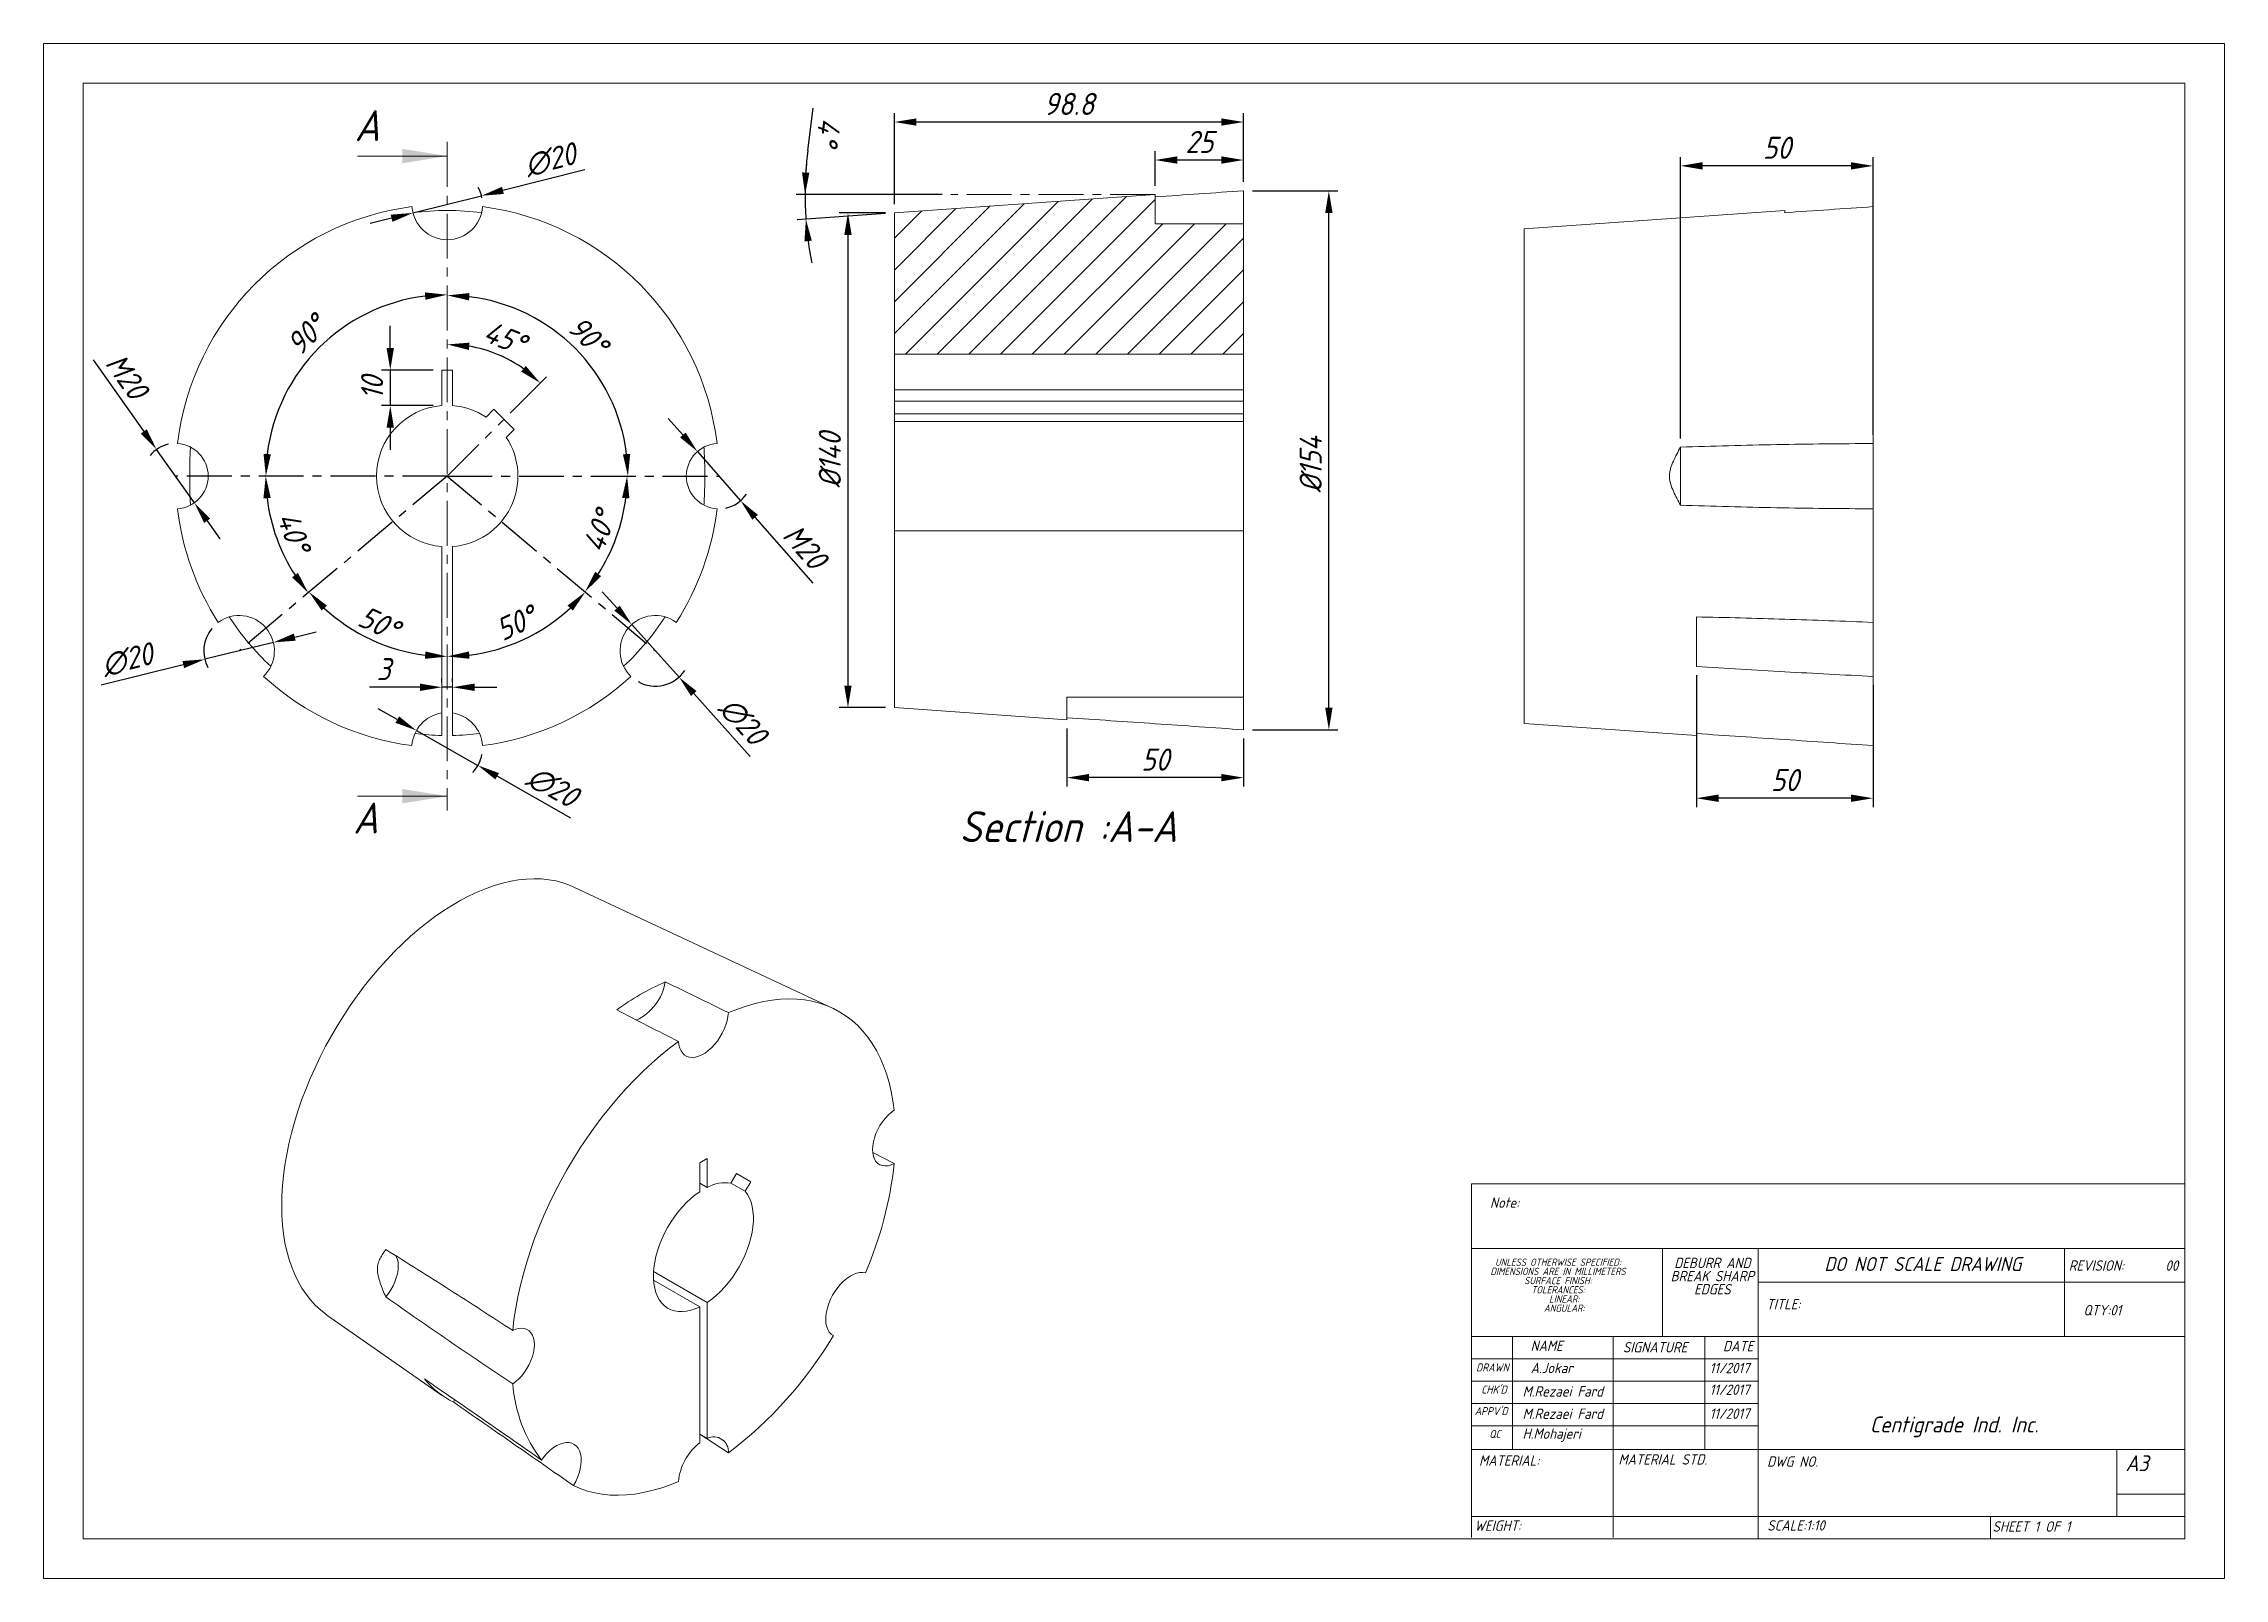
# Model space of a CAD drawing. Header units: millimetres. Extents: x 881 to 1498, y -4685 to -4251.
import ezdxf

# ---------------------------------------------------------------- set-up
doc = ezdxf.new("R2010")
doc.units = ezdxf.units.MM
doc.header["$LTSCALE"] = 2
doc.header["$PDSIZE"] = -1
doc.linetypes.add('SLD-Chain', pattern=[10.16, 6.35, -1.27, 1.27, -1.27])
doc.styles.add('GENISO', font='geniso.shx', dxfattribs={"oblique": 15})
doc.dimstyles.new('Scale', dxfattribs={"dimscale": 2.5, "dimtxt": 2.5, "dimasz": 2.5, "dimexe": 1, "dimexo": 1, "dimgap": 0.8, "dimtad": 1, "dimdec": 0, "dimzin": 0, "dimtxsty": 'GENISO', "dimcen": 2.5, "dimclrd": 1, "dimclre": 1, "dimclrt": 7, "dimadec": 0, "dimazin": 0, "dimtfac": 1, "dimtdec": 0, "dimtmove": 0, "dimatfit": 3, "dimfxl": 1, "dimtzin": 0, "dimlwd": -1, "dimlwe": -1, "dimarcsym": 0})

msp = doc.modelspace()

# ---------------------------------------------------------------- texts
at = {"color": 7, "char_height": 8.75, "attachment_point": 5, "style": 'GENISO'}
for s, insert in [('A', (972.75, -4274.22)), ('A', (972.31, -4470.15)), ('Section :A-A', (1171.16, -4472.58))]:
    msp.add_mtext(s, dxfattribs=dict(at, insert=insert))
at = {"linetype": 'ByBlock', "lineweight": 18, "attachment_point": 5, "style": 'GENISO'}
for s, insert, char_height in [('Note:', (1294.64, -4578.96), 2.932), ('DIMENSIONS ARE IN MILLIMETERS', (1309.75, -4598.41), 2.0525), ('UNLESS OTHERWISE SPECIFIED:', (1309.75, -4595.81), 2.0525), ('DEBURR AND', (1353.43, -4596.03), 2.932), ('DO NOT SCALE DRAWING', (1413, -4596.34), 3.9471), ('REVISION:       00', (1469.78, -4596.76), 2.9321), ('SURFACE FINISH:', (1309.75, -4601.01), 2.0525), ('TOLERANCES:', (1309.75, -4603.62), 2.0525), ('BREAK SHARP', (1353.43, -4599.75), 2.9321), ('EDGES', (1353.43, -4603.47), 2.932), ('ANGULAR:', (1311.51, -4608.82), 2.052), ('LINEAR:', (1311.51, -4606.22), 2.052), ('TITLE:', (1373.55, -4607.67), 2.932), ('QTY:01', (1463.8, -4609.4), 2.932), ('NAME', (1306.53, -4619.46), 2.932), ('SIGNATURE', (1337.23, -4619.88), 2.932), ('DATE', (1360.74, -4619.55), 2.932), ('DRAWN', (1291.19, -4625.58), 2.255), ('A.Jokar', (1307.97, -4625.74), 2.932), ('11/2017', (1358.31, -4625.75), 2.932), ("CHK'D", (1291.63, -4631.86), 2.255), ('M.Rezaei Fard', (1311.11, -4632.36), 2.9321), ('11/2017', (1358.31, -4631.88), 2.932), ("APPV'D", (1290.83, -4637.95), 2.255), ('M.Rezaei Fard', (1311.11, -4638.68), 2.9321), ('11/2017', (1358.31, -4638.66), 2.932), ('Centigrade Ind. Inc.', (1421.87, -4642.41), 4.5109), ('QC', (1291.91, -4644.42), 2.255), ('H.Mohajeri', (1307.97, -4644.75), 2.932), ('MATERIAL:', (1295.92, -4651.94), 2.932), ('MATERIAL STD.', (1339.39, -4651.61), 2.9321), ('DWG NO.', (1376.13, -4652.23), 2.932), ('A3', (1473.61, -4652.69), 4.511), ('WEIGHT:', (1292.7, -4670.36), 2.932), ('SCALE:1:10', (1377.11, -4670.29), 2.932), ('SHEET 1 OF 1', (1443.74, -4670.6), 2.9321)]:
    msp.add_mtext(s, dxfattribs=dict(at, insert=insert, char_height=char_height))

# ---------------------------------------------------------------- blocks, each defined once
blk = doc.blocks.new('*D6')
at = {"color": 1, "transparency": 16777216}
for p, q in [((1119.45, -4298.91), (1106.31, -4298.91)), ((1108.81, -4305.16), (1108.81, -4432.64)), ((1119.45, -4438.89), (1106.31, -4438.89))]:
    blk.add_line(p, q, dxfattribs=at)
for points in [[(1107.76, -4305.16), (1109.85, -4305.16), (1108.81, -4298.91)], [(1107.76, -4432.64), (1109.85, -4432.64), (1108.81, -4438.89)]]:
    blk.add_solid(points, dxfattribs=at)
at = {"layer": 'Defpoints', "color": 0, "transparency": 16777216}
for p in [(1121.95, -4298.91), (1108.81, -4438.89), (1121.95, -4438.89)]:
    blk.add_point(p, dxfattribs=at)
at = {"color": 7, "transparency": 16777216, "insert": (1103.68, -4368.9), "char_height": 6.25, "attachment_point": 5, "rotation": 90, "style": 'GENISO'}
blk.add_mtext('%%C140', dxfattribs=at)
blk = doc.blocks.new('*D7')
at = {"color": 1, "transparency": 16777216}
for p, q in [((1223.25, -4292.65), (1247.4, -4292.65)), ((1244.9, -4438.92), (1244.9, -4298.9)), ((1223.25, -4445.17), (1247.4, -4445.17))]:
    blk.add_line(p, q, dxfattribs=at)
for points in [[(1243.86, -4298.9), (1245.94, -4298.9), (1244.9, -4292.65)], [(1243.86, -4438.92), (1245.94, -4438.92), (1244.9, -4445.17)]]:
    blk.add_solid(points, dxfattribs=at)
at = {"layer": 'Defpoints', "color": 0, "transparency": 16777216}
for p in [(1220.75, -4292.65), (1244.9, -4292.65), (1220.75, -4445.17)]:
    blk.add_point(p, dxfattribs=at)
at = {"color": 7, "transparency": 16777216, "insert": (1239.77, -4370.13), "char_height": 6.25, "attachment_point": 5, "rotation": 90, "style": 'GENISO'}
blk.add_mtext('%%C154', dxfattribs=at)
blk = doc.blocks.new('*D8')
at = {"color": 1, "transparency": 16777216}
for p, q in [((1195.75, -4291.25), (1195.75, -4281.46)), ((1220.75, -4290.15), (1220.75, -4281.46)), ((1214.5, -4283.96), (1202, -4283.96))]:
    blk.add_line(p, q, dxfattribs=at)
for points in [[(1202, -4282.92), (1202, -4285), (1195.75, -4283.96)], [(1214.5, -4282.92), (1214.5, -4285), (1220.75, -4283.96)]]:
    blk.add_solid(points, dxfattribs=at)
at = {"layer": 'Defpoints', "color": 0, "transparency": 16777216}
for p in [(1195.75, -4283.96), (1195.75, -4293.75), (1220.75, -4292.65)]:
    blk.add_point(p, dxfattribs=at)
at = {"color": 7, "transparency": 16777216, "insert": (1208.25, -4278.83), "char_height": 6.25, "attachment_point": 5, "style": 'GENISO'}
blk.add_mtext('25', dxfattribs=at)
blk = doc.blocks.new('*D9')
at = {"color": 1, "transparency": 16777216}
for p, q in [((1170.75, -4444.81), (1170.75, -4461.21)), ((1220.75, -4447.67), (1220.75, -4461.21)), ((1214.5, -4458.71), (1177, -4458.71))]:
    blk.add_line(p, q, dxfattribs=at)
for points in [[(1177, -4457.67), (1177, -4459.75), (1170.75, -4458.71)], [(1214.5, -4457.67), (1214.5, -4459.75), (1220.75, -4458.71)]]:
    blk.add_solid(points, dxfattribs=at)
at = {"layer": 'Defpoints', "color": 0, "transparency": 16777216}
for p in [(1170.75, -4442.31), (1220.75, -4445.17), (1170.75, -4458.71)]:
    blk.add_point(p, dxfattribs=at)
at = {"color": 7, "transparency": 16777216, "insert": (1195.75, -4453.59), "char_height": 6.25, "attachment_point": 5, "style": 'GENISO'}
blk.add_mtext('50', dxfattribs=at)
blk = doc.blocks.new('*D10')
at = {"color": 1, "transparency": 16777216}
for p, q in [((1121.95, -4296.41), (1121.95, -4270.7)), ((1220.75, -4290.15), (1220.75, -4270.7)), ((1214.5, -4273.2), (1128.2, -4273.2))]:
    blk.add_line(p, q, dxfattribs=at)
for points in [[(1128.2, -4272.16), (1128.2, -4274.24), (1121.95, -4273.2)], [(1214.5, -4272.16), (1214.5, -4274.24), (1220.75, -4273.2)]]:
    blk.add_solid(points, dxfattribs=at)
at = {"layer": 'Defpoints', "color": 0, "transparency": 16777216}
for p in [(1121.95, -4273.2), (1220.75, -4292.65), (1121.95, -4298.91)]:
    blk.add_point(p, dxfattribs=at)
at = {"color": 7, "transparency": 16777216, "insert": (1171.35, -4268.08), "char_height": 6.25, "attachment_point": 5, "style": 'GENISO'}
blk.add_mtext('98.8', dxfattribs=at)
blk = doc.blocks.new('*D12')
at = {"color": 1, "transparency": 16777216}
blk.add_arc((995.4, -4373.39), 51.37, 186.9752, 213.0248, dxfattribs=at)
for points in [[(943.37, -4379.7), (945.45, -4379.57), (944.03, -4373.39)], [(953.16, -4400.77), (951.49, -4402.01), (956.05, -4406.41)]]:
    blk.add_solid(points, dxfattribs=at)
at = {"layer": 'Defpoints', "color": 0, "transparency": 16777216}
for p in [(918.49, -4373.39), (995.4, -4373.39), (995.4, -4373.39), (945.41, -4385.24), (936.48, -4422.83)]:
    blk.add_point(p, dxfattribs=at)
at = {"color": 7, "transparency": 16777216, "insert": (951.94, -4389.21), "char_height": 6.25, "attachment_point": 5, "rotation": 290, "style": 'GENISO'}
blk.add_mtext('40°', dxfattribs=at)
blk = doc.blocks.new('*D13')
at = {"color": 1, "transparency": 16777216}
blk.add_arc((995.4, -4373.39), 51.02, 277.0225, 312.9775, dxfattribs=at)
for points in [[(1029.43, -4410.01), (1030.94, -4411.44), (1034.48, -4406.19)], [(1001.7, -4425.08), (1001.57, -4423), (995.4, -4424.42)]]:
    blk.add_solid(points, dxfattribs=at)
at = {"layer": 'Defpoints', "color": 0, "transparency": 16777216}
for p in [(995.4, -4278.83), (995.4, -4373.39), (1010.03, -4422.28), (1054.31, -4422.83), (995.4, -4467.96)]:
    blk.add_point(p, dxfattribs=at)
at = {"color": 7, "transparency": 16777216, "insert": (1014.8, -4414.99), "char_height": 6.25, "attachment_point": 5, "rotation": 25, "style": 'GENISO'}
blk.add_mtext('50°', dxfattribs=at)
blk = doc.blocks.new('*D14')
at = {"color": 1, "transparency": 16777216}
blk.add_arc((995.4, -4373.39), 51.03, 227.02114, 262.97886, dxfattribs=at)
for points in [[(959.85, -4411.45), (961.36, -4410.01), (956.3, -4406.2)], [(989.22, -4423.01), (989.1, -4425.09), (995.4, -4424.43)]]:
    blk.add_solid(points, dxfattribs=at)
at = {"layer": 'Defpoints', "color": 0, "transparency": 16777216}
for p in [(995.4, -4278.83), (995.4, -4373.39), (967.35, -4416.03), (936.48, -4422.83), (995.4, -4467.96)]:
    blk.add_point(p, dxfattribs=at)
at = {"color": 7, "transparency": 16777216, "insert": (976, -4415), "char_height": 6.25, "attachment_point": 5, "rotation": 335, "style": 'GENISO'}
blk.add_mtext('50°', dxfattribs=at)
blk = doc.blocks.new('*D15')
at = {"color": 1, "transparency": 16777216}
blk.add_arc((995.4, -4373.39), 50.91, 327.03879, 352.96121, dxfattribs=at)
for points in [[(1044.88, -4379.57), (1046.96, -4379.7), (1046.3, -4373.39)], [(1038.95, -4401.71), (1037.27, -4400.47), (1034.39, -4406.12)]]:
    blk.add_solid(points, dxfattribs=at)
at = {"layer": 'Defpoints', "color": 0, "transparency": 16777216}
for p in [(995.4, -4373.39), (995.4, -4373.39), (1072.31, -4373.39), (1040.89, -4396.24), (1054.31, -4422.83)]:
    blk.add_point(p, dxfattribs=at)
at = {"color": 7, "transparency": 16777216, "insert": (1038.42, -4389.05), "char_height": 6.25, "attachment_point": 5, "rotation": 70, "style": 'GENISO'}
blk.add_mtext('40°', dxfattribs=at)
blk = doc.blocks.new('*D16')
at = {"color": 1, "transparency": 16777216}
blk.add_arc((995.4, -4373.39), 51.33, 96.98101, 173.01899, dxfattribs=at)
for points in [[(989.1, -4321.41), (989.22, -4323.49), (995.4, -4322.07)], [(945.49, -4367.22), (943.41, -4367.09), (944.07, -4373.39)]]:
    blk.add_solid(points, dxfattribs=at)
at = {"layer": 'Defpoints', "color": 0, "transparency": 16777216}
for p in [(995.4, -4278.83), (969.73, -4328.94), (918.49, -4373.39), (995.4, -4373.39), (995.4, -4467.96)]:
    blk.add_point(p, dxfattribs=at)
at = {"color": 7, "transparency": 16777216, "insert": (955.48, -4333.48), "char_height": 6.25, "attachment_point": 5, "rotation": 45, "style": 'GENISO'}
blk.add_mtext('90°', dxfattribs=at)
blk = doc.blocks.new('*D17')
at = {"color": 1, "transparency": 16777216}
blk.add_arc((995.4, -4373.39), 51.14, 7.00688, 82.99312, dxfattribs=at)
for points in [[(1001.57, -4323.68), (1001.7, -4321.6), (995.4, -4322.26)], [(1047.19, -4367.09), (1045.11, -4367.22), (1046.54, -4373.39)]]:
    blk.add_solid(points, dxfattribs=at)
at = {"layer": 'Defpoints', "color": 0, "transparency": 16777216}
for p in [(995.4, -4278.83), (1039.68, -4347.83), (995.4, -4373.39), (1072.31, -4373.39), (995.4, -4467.96)]:
    blk.add_point(p, dxfattribs=at)
at = {"color": 7, "transparency": 16777216, "insert": (1035.18, -4333.61), "char_height": 6.25, "attachment_point": 5, "rotation": 315, "style": 'GENISO'}
blk.add_mtext('90°', dxfattribs=at)
blk = doc.blocks.new('*D18')
at = {"color": 1, "transparency": 16777216}
blk.add_line((1013.21, -4355.58), (1023.51, -4345.28), dxfattribs=at)
blk.add_arc((995.4, -4373.39), 37.26, 54.62338, 80.37662, dxfattribs=at)
for points in [[(1001.54, -4337.7), (1001.71, -4335.63), (995.4, -4336.14)], [(1017.64, -4342.22), (1016.29, -4343.81), (1021.74, -4347.05)]]:
    blk.add_solid(points, dxfattribs=at)
at = {"layer": 'Defpoints', "color": 0, "transparency": 16777216}
for p in [(995.4, -4278.83), (1014.03, -4341.13), (1011.44, -4357.35), (995.4, -4373.39), (995.4, -4467.96)]:
    blk.add_point(p, dxfattribs=at)
at = {"color": 7, "transparency": 16777216, "insert": (1011.62, -4334.24), "char_height": 6.25, "attachment_point": 5, "rotation": 337.5, "style": 'GENISO'}
blk.add_mtext('45°', dxfattribs=at)
blk = doc.blocks.new('*D19')
at = {"color": 1, "transparency": 16777216}
for p, q in [((1062.08, -4361.75), (1057.95, -4357.05)), ((1066.2, -4366.44), (1078.41, -4380.34)), ((1098.92, -4403.7), (1082.53, -4385.04))]:
    blk.add_line(p, q, dxfattribs=at)
blk.add_arc((1072.31, -4373.39), 9.25, 282.03772, 326.77809, dxfattribs=at)
for points in [[(1062.86, -4361.06), (1061.3, -4362.44), (1066.2, -4366.44)], [(1083.32, -4384.35), (1081.75, -4385.73), (1078.41, -4380.34)]]:
    blk.add_solid(points, dxfattribs=at)
at = {"layer": 'Defpoints', "color": 0, "transparency": 16777216}
for p in [(1066.2, -4366.44), (1078.41, -4380.34)]:
    blk.add_point(p, dxfattribs=at)
at = {"color": 7, "transparency": 16777216, "insert": (1096.64, -4393.33), "char_height": 6.25, "attachment_point": 5, "rotation": 311.29274, "style": 'GENISO'}
blk.add_mtext('M20', dxfattribs=at)
blk = doc.blocks.new('*D20')
at = {"color": 1, "transparency": 16777216}
for p, q in [((895.16, -4340.5), (909.52, -4360.75)), ((923.84, -4380.94), (913.14, -4365.85)), ((927.46, -4386.04), (931.07, -4391.14))]:
    blk.add_line(p, q, dxfattribs=at)
blk.add_arc((918.49, -4373.39), 9.25, 102.03772, 140.82834, dxfattribs=at)
for points in [[(910.37, -4360.15), (908.67, -4361.35), (913.14, -4365.85)], [(928.3, -4385.44), (926.61, -4386.64), (923.84, -4380.94)]]:
    blk.add_solid(points, dxfattribs=at)
at = {"layer": 'Defpoints', "color": 0, "transparency": 16777216}
for p in [(913.14, -4365.85), (923.84, -4380.94)]:
    blk.add_point(p, dxfattribs=at)
at = {"color": 7, "transparency": 16777216, "insert": (904.71, -4345.11), "char_height": 6.25, "attachment_point": 5, "rotation": 305.343, "style": 'GENISO'}
blk.add_mtext('M20', dxfattribs=at)
blk = doc.blocks.new('*D21')
at = {"color": 1, "transparency": 16777216}
for p, q in [((1034.37, -4286.72), (1011.16, -4292.54)), ((985.7, -4298.92), (1005.1, -4294.06)), ((979.63, -4300.43), (973.57, -4301.95))]:
    blk.add_line(p, q, dxfattribs=at)
blk.add_arc((995.4, -4296.49), 10, 10.5964, 28.3885, dxfattribs=at)
for points in [[(1010.91, -4291.53), (1011.41, -4293.55), (1005.1, -4294.06)], [(979.38, -4299.42), (979.89, -4301.45), (985.7, -4298.92)]]:
    blk.add_solid(points, dxfattribs=at)
at = {"layer": 'Defpoints', "color": 0, "transparency": 16777216}
for p in [(1005.1, -4294.06), (985.7, -4298.92)]:
    blk.add_point(p, dxfattribs=at)
at = {"color": 7, "transparency": 16777216, "insert": (1024.55, -4283.9), "char_height": 6.25, "attachment_point": 5, "rotation": 14.06456, "style": 'GENISO'}
blk.add_mtext('∅20', dxfattribs=at)
blk = doc.blocks.new('*D22')
at = {"color": 1, "transparency": 16777216}
for p, q in [((1043.46, -4410.74), (1039.28, -4406.09)), ((1047.63, -4415.39), (1060.99, -4430.27)), ((1081.16, -4452.72), (1065.17, -4434.92))]:
    blk.add_line(p, q, dxfattribs=at)
blk.add_arc((1054.31, -4422.83), 10, 240.5964, 326.24887, dxfattribs=at)
for points in [[(1044.23, -4410.04), (1042.68, -4411.44), (1047.63, -4415.39)], [(1065.95, -4434.22), (1064.4, -4435.62), (1060.99, -4430.27)]]:
    blk.add_solid(points, dxfattribs=at)
at = {"layer": 'Defpoints', "color": 0, "transparency": 16777216}
for p in [(1047.63, -4415.39), (1060.99, -4430.27)]:
    blk.add_point(p, dxfattribs=at)
at = {"color": 7, "transparency": 16777216, "insert": (1079.07, -4442.72), "char_height": 6.25, "attachment_point": 5, "rotation": 311.92493, "style": 'GENISO'}
blk.add_mtext('∅20', dxfattribs=at)
blk = doc.blocks.new('*D23')
at = {"color": 1, "transparency": 16777216}
for p, q in [((952.26, -4418.94), (958.33, -4417.44)), ((946.19, -4420.44), (926.77, -4425.23)), ((897.47, -4432.45), (920.7, -4426.72))]:
    blk.add_line(p, q, dxfattribs=at)
blk.add_arc((936.48, -4422.83), 10, 140.5964, 208.18092, dxfattribs=at)
for points in [[(952.01, -4417.93), (952.51, -4419.95), (946.19, -4420.44)], [(920.46, -4425.71), (920.95, -4427.73), (926.77, -4425.23)]]:
    blk.add_solid(points, dxfattribs=at)
at = {"layer": 'Defpoints', "color": 0, "transparency": 16777216}
for p in [(946.19, -4420.44), (926.77, -4425.23)]:
    blk.add_point(p, dxfattribs=at)
at = {"color": 7, "transparency": 16777216, "insert": (904.83, -4425.36), "char_height": 6.25, "attachment_point": 5, "rotation": 13.85698, "style": 'GENISO'}
blk.add_mtext('∅20', dxfattribs=at)
blk = doc.blocks.new('*D24')
at = {"color": 1, "transparency": 16777216}
for p, q in [((981.27, -4442.28), (975.83, -4439.19)), ((986.7, -4445.37), (1004.09, -4455.24)), ((1030.34, -4470.14), (1009.53, -4458.33))]:
    blk.add_line(p, q, dxfattribs=at)
blk.add_arc((995.4, -4450.3), 10, 316.09058, 349.4036, dxfattribs=at)
for points in [[(981.78, -4441.37), (980.75, -4443.19), (986.7, -4445.37)], [(1010.04, -4457.42), (1009.01, -4459.23), (1004.09, -4455.24)]]:
    blk.add_solid(points, dxfattribs=at)
at = {"layer": 'Defpoints', "color": 0, "transparency": 16777216}
for p in [(986.7, -4445.37), (1004.09, -4455.24)]:
    blk.add_point(p, dxfattribs=at)
at = {"color": 7, "transparency": 16777216, "insert": (1025.18, -4461.32), "char_height": 6.25, "attachment_point": 5, "rotation": 330.41452, "style": 'GENISO'}
blk.add_mtext('∅20', dxfattribs=at)
blk = doc.blocks.new('*D25')
at = {"color": 1, "transparency": 16777216}
for p, q in [((993.9, -4431.71), (993.9, -4430.63)), ((996.9, -4431.71), (996.9, -4430.63)), ((987.65, -4433.13), (973.39, -4433.13)), ((996.9, -4433.13), (993.9, -4433.13)), ((1003.15, -4433.13), (1009.4, -4433.13))]:
    blk.add_line(p, q, dxfattribs=at)
for points in [[(987.65, -4432.09), (987.65, -4434.18), (993.9, -4433.13)], [(1003.15, -4432.09), (1003.15, -4434.18), (996.9, -4433.13)]]:
    blk.add_solid(points, dxfattribs=at)
at = {"layer": 'Defpoints', "color": 0, "transparency": 16777216}
for p in [(993.9, -4433.13), (993.9, -4434.21), (996.9, -4434.21)]:
    blk.add_point(p, dxfattribs=at)
at = {"color": 7, "transparency": 16777216, "insert": (977.39, -4428.01), "char_height": 6.25, "attachment_point": 5, "style": 'GENISO'}
blk.add_mtext('3', dxfattribs=at)
blk = doc.blocks.new('*D26')
at = {"color": 1, "transparency": 16777216}
for p, q in [((1344.43, -4362.7), (1344.43, -4283.11)), ((1398.93, -4361.67), (1398.93, -4283.11)), ((1392.68, -4285.61), (1350.68, -4285.61))]:
    blk.add_line(p, q, dxfattribs=at)
for points in [[(1350.68, -4284.57), (1350.68, -4286.65), (1344.43, -4285.61)], [(1392.68, -4284.57), (1392.68, -4286.65), (1398.93, -4285.61)]]:
    blk.add_solid(points, dxfattribs=at)
at = {"layer": 'Defpoints', "color": 0, "transparency": 16777216}
for p in [(1344.43, -4285.61), (1344.43, -4365.2), (1398.93, -4364.17)]:
    blk.add_point(p, dxfattribs=at)
at = {"color": 7, "transparency": 16777216, "insert": (1371.68, -4280.49), "char_height": 6.25, "attachment_point": 5, "style": 'GENISO'}
blk.add_mtext('50', dxfattribs=at)
blk = doc.blocks.new('*D27')
at = {"color": 1, "transparency": 16777216}
for p, q in [((1348.93, -4429.72), (1348.93, -4467.03)), ((1398.93, -4432.56), (1398.93, -4467.03)), ((1392.68, -4464.53), (1355.18, -4464.53))]:
    blk.add_line(p, q, dxfattribs=at)
for points in [[(1355.18, -4463.49), (1355.18, -4465.57), (1348.93, -4464.53)], [(1392.68, -4463.49), (1392.68, -4465.57), (1398.93, -4464.53)]]:
    blk.add_solid(points, dxfattribs=at)
at = {"layer": 'Defpoints', "color": 0, "transparency": 16777216}
for p in [(1348.93, -4427.22), (1398.93, -4430.06), (1348.93, -4464.53)]:
    blk.add_point(p, dxfattribs=at)
at = {"color": 7, "transparency": 16777216, "insert": (1373.93, -4459.4), "char_height": 6.25, "attachment_point": 5, "style": 'GENISO'}
blk.add_mtext('50', dxfattribs=at)
blk = doc.blocks.new('*D28')
at = {"color": 1, "transparency": 16777216}
for p, q in [((979.28, -4337.14), (979.28, -4330.89)), ((991.4, -4343.39), (976.78, -4343.39)), ((979.28, -4343.39), (979.28, -4353.45)), ((991.4, -4353.45), (976.78, -4353.45)), ((979.28, -4359.7), (979.28, -4365.95))]:
    blk.add_line(p, q, dxfattribs=at)
for points in [[(978.23, -4337.14), (980.32, -4337.14), (979.28, -4343.39)], [(978.23, -4359.7), (980.32, -4359.7), (979.28, -4353.45)]]:
    blk.add_solid(points, dxfattribs=at)
at = {"layer": 'Defpoints', "color": 0, "transparency": 16777216}
for p in [(993.9, -4343.39), (979.28, -4353.45), (993.9, -4353.45)]:
    blk.add_point(p, dxfattribs=at)
at = {"color": 7, "transparency": 16777216, "insert": (974.15, -4348.42), "char_height": 6.25, "attachment_point": 5, "rotation": 90, "style": 'GENISO'}
blk.add_mtext('10', dxfattribs=at)
blk = doc.blocks.new('*D29')
at = {"color": 1, "transparency": 16777216}
for p, q in [((1097.44, -4281.27), (1098.96, -4269.32)), ((1135.45, -4293.75), (1094.16, -4293.75)), ((1119.45, -4299.08), (1094.4, -4300.83))]:
    blk.add_line(p, q, dxfattribs=at)
for start, end in [(172.76754, 180), (172.77114, 176.38557), (180, 184), (187.61443, 191.22886)]:
    blk.add_arc((1195.75, -4293.75), 99.09, start, end, dxfattribs=at)
for points in [[(1097.89, -4287.53), (1095.81, -4287.47), (1096.66, -4293.75)], [(1096.49, -4306.98), (1098.57, -4306.77), (1096.9, -4300.66)]]:
    blk.add_solid(points, dxfattribs=at)
at = {"layer": 'Defpoints', "color": 0, "transparency": 16777216}
for p in [(1137.95, -4293.75), (1195.75, -4293.75), (1195.75, -4293.75), (1096.76, -4298.36), (1121.95, -4298.91)]:
    blk.add_point(p, dxfattribs=at)
at = {"color": 7, "transparency": 16777216, "insert": (1103.29, -4275.94), "char_height": 6.25, "attachment_point": 5, "rotation": 262.76754, "style": 'GENISO'}
blk.add_mtext('4°', dxfattribs=at)

# ---------------------------------------------------------------- dimensions: what is measured, and where the dimension line sits
for base, p1, p2, text, picture, middle in [((1121.95, -4273.2), (1220.75, -4292.65), (1121.95, -4298.91), '98.8', '*D10', (1171.35, -4268.08)), ((1344.43, -4285.61), (1398.93, -4364.17), (1344.43, -4365.2), '50', '*D26', (1371.68, -4280.49))]:
    dim = msp.add_linear_dim(base=base, p1=p1, p2=p2, text=text, dimstyle='Scale')
    dim.commit()
    dim.dimension.update_dxf_attribs({"geometry": picture, "text_midpoint": middle})
for base, line1, line2, picture, middle in [((1096.76, -4298.36), ((1195.75, -4293.75), (1121.95, -4298.91)), ((1195.75, -4293.75), (1137.95, -4293.75)), '*D29', (1103.29, -4275.94)), ((969.73, -4328.94), ((995.4, -4373.39), (918.49, -4373.39)), ((995.4, -4278.83), (995.4, -4467.96)), '*D16', (955.48, -4333.48)), ((967.35, -4416.03), ((995.4, -4373.39), (936.48, -4422.83)), ((995.4, -4278.83), (995.4, -4467.96)), '*D14', (976, -4415)), ((1010.03, -4422.28), ((995.4, -4278.83), (995.4, -4467.96)), ((995.4, -4373.39), (1054.31, -4422.83)), '*D13', (1014.8, -4414.99)), ((1039.68, -4347.83), ((995.4, -4278.83), (995.4, -4467.96)), ((995.4, -4373.39), (1072.31, -4373.39)), '*D17', (1035.18, -4333.61)), ((1014.03, -4341.13), ((995.4, -4278.83), (995.4, -4467.96)), ((995.4, -4373.39), (1011.44, -4357.35)), '*D18', (1011.62, -4334.24)), ((945.41, -4385.24), ((995.4, -4373.39), (918.49, -4373.39)), ((995.4, -4373.39), (936.48, -4422.83)), '*D12', (951.94, -4389.21)), ((1040.89, -4396.24), ((995.4, -4373.39), (1072.31, -4373.39)), ((995.4, -4373.39), (1054.31, -4422.83)), '*D15', (1038.42, -4389.05))]:
    dim = msp.add_angular_dim_2l(base=base, line1=line1, line2=line2, dimstyle='Scale')
    dim.commit()
    dim.dimension.update_dxf_attribs({"geometry": picture, "text_midpoint": middle})
for base, p1, p2, picture, middle in [((1195.75, -4283.96), (1220.75, -4292.65), (1195.75, -4293.75), '*D8', (1208.25, -4278.83)), ((993.9, -4433.13), (996.9, -4434.21), (993.9, -4434.21), '*D25', (977.39, -4428.01)), ((1348.93, -4464.53), (1398.93, -4430.06), (1348.93, -4427.22), '*D27', (1373.93, -4459.4))]:
    dim = msp.add_linear_dim(base=base, p1=p1, p2=p2, dimstyle='Scale')
    dim.commit()
    dim.dimension.update_dxf_attribs({"geometry": picture, "text_midpoint": middle})
for p1, p2, picture, middle in [((985.7, -4298.92), (1005.1, -4294.06), '*D21', (1025.8, -4288.87)), ((1047.63, -4415.39), (1060.99, -4430.27), '*D22', (1075.25, -4446.15)), ((946.19, -4420.44), (926.77, -4425.23), '*D23', (906.06, -4430.34)), ((986.7, -4445.37), (1004.09, -4455.24), '*D24', (1022.65, -4465.78))]:
    dim = msp.add_diameter_dim_2p(p1=p1, p2=p2, dimstyle='Scale')
    dim.commit()
    dim.dimension.update_dxf_attribs({"geometry": picture, "text_midpoint": middle})
dim = msp.add_linear_dim(base=(1244.9, -4292.65), p1=(1220.75, -4445.17), p2=(1220.75, -4292.65), angle=90, text='%%C154', dimstyle='Scale')
dim.commit()
dim.dimension.update_dxf_attribs({"geometry": '*D7', "text_midpoint": (1244.9, -4370.13), "dimtype": 160})
dim = msp.add_linear_dim(base=(1108.81, -4438.89), p1=(1121.95, -4298.91), p2=(1121.95, -4438.89), angle=90, text='%%C140', dimstyle='Scale')
dim.commit()
dim.dimension.update_dxf_attribs({"geometry": '*D6', "text_midpoint": (1103.68, -4368.9)})
dim = msp.add_linear_dim(base=(979.28, -4353.45), p1=(993.9, -4343.39), p2=(993.9, -4353.45), angle=90, dimstyle='Scale')
dim.commit()
dim.dimension.update_dxf_attribs({"geometry": '*D28', "text_midpoint": (974.15, -4348.42)})
for p1, p2, picture, middle in [((923.84, -4380.94), (913.14, -4365.85), '*D20', (900.53, -4348.07)), ((1066.2, -4366.44), (1078.41, -4380.34), '*D19', (1096.64, -4393.33))]:
    dim = msp.add_diameter_dim_2p(p1=p1, p2=p2, text='M20', dimstyle='Scale')
    dim.commit()
    dim.dimension.update_dxf_attribs({"geometry": picture, "text_midpoint": middle})
dim = msp.add_linear_dim(base=(1170.75, -4458.71), p1=(1220.75, -4445.17), p2=(1170.75, -4442.31), dimstyle='Scale')
dim.commit()
dim.dimension.update_dxf_attribs({"geometry": '*D9', "text_midpoint": (1195.75, -4458.71), "dimtype": 160})

# ---------------------------------------------------------------- hatches: boundary and pattern name
at = {"lineweight": 18}
h = msp.add_hatch(dxfattribs=at)
h.set_pattern_fill('ANSI31', color=3, scale=2, style=0)
h.set_pattern_definition([(45, (805.222, -4811.408), (-4.49013, 4.49013), [])])
h.paths.add_polyline_path([(1220.75, -4302), (1195.75, -4302), (1195.75, -4293.75), (1121.95, -4298.91), (1121.95, -4338.91), (1220.75, -4338.91)], flags=0)

# ---------------------------------------------------------------- linework, layer by layer
at = {"color": 3, "lineweight": 18}
for p, q in [((970, -4282.83), (995.4, -4282.83)), ((1195.75, -4293.75), (1121.95, -4298.91)), ((1195.75, -4302), (1195.75, -4293.75)), ((1220.75, -4302), (1220.75, -4292.65)), ((1121.95, -4338.91), (1121.95, -4298.91)), ((1373.93, -4298.24), (1300.13, -4303.4)), ((1373.93, -4298.87), (1373.93, -4298.24)), ((1398.93, -4364.17), (1398.93, -4297.14)), ((1195.75, -4302), (1220.75, -4302)), ((1220.75, -4338.91), (1220.75, -4302)), ((1300.13, -4443.39), (1300.13, -4303.4)), ((996.9, -4343.39), (993.9, -4343.39)), ((993.9, -4343.39), (993.9, -4353.45)), ((996.9, -4353.45), (996.9, -4343.39)), ((1220.75, -4338.91), (1121.95, -4338.91)), ((1121.95, -4348.96), (1121.95, -4338.91)), ((1220.75, -4348.96), (1220.75, -4338.91)), ((1220.75, -4348.96), (1121.95, -4348.96)), ((1121.95, -4348.96), (1121.95, -4352.19)), ((1220.75, -4348.96), (1220.75, -4352.19)), ((1006.37, -4356.67), (1008.57, -4354.47)), ((1014.32, -4360.23), (1008.57, -4354.47)), ((1220.75, -4352.19), (1121.95, -4352.19)), ((1121.95, -4355.74), (1121.95, -4352.19)), ((1121.95, -4355.74), (1220.75, -4355.74)), ((1121.95, -4357.94), (1121.95, -4355.74)), ((1220.75, -4355.74), (1220.75, -4352.19)), ((1220.75, -4357.94), (1220.75, -4355.74)), ((1012.12, -4362.42), (1014.32, -4360.23)), ((1220.75, -4357.94), (1121.95, -4357.94)), ((1121.95, -4357.94), (1121.95, -4388.85)), ((1220.75, -4357.94), (1220.75, -4388.85)), ((1344.43, -4381.61), (1344.43, -4365.2)), ((1398.93, -4382.64), (1398.93, -4364.17)), ((1398.93, -4414.78), (1398.93, -4382.64)), ((993.9, -4393.34), (993.9, -4440.42)), ((996.9, -4440.42), (996.9, -4393.34)), ((1121.95, -4388.85), (1220.75, -4388.85)), ((1121.95, -4438.89), (1121.95, -4388.85)), ((1220.75, -4435.93), (1220.75, -4388.85)), ((1348.93, -4427.22), (1348.93, -4413.23)), ((1398.93, -4430.06), (1398.93, -4414.75)), ((1398.93, -4449.66), (1398.93, -4430.06)), ((1220.75, -4435.93), (1170.75, -4435.93)), ((1170.75, -4442.31), (1170.75, -4435.93)), ((1220.75, -4445.17), (1220.75, -4435.93)), ((993.9, -4440.42), (993.9, -4446.79)), ((996.9, -4446.79), (996.9, -4440.42)), ((1121.95, -4438.89), (1170.75, -4442.31)), ((1348.93, -4446.8), (1300.13, -4443.39)), ((1348.93, -4446.8), (1348.93, -4446.24)), ((970, -4463.96), (995.4, -4463.96)), ((1104.41, -4523.91), (1031.27, -4489.66)), ((1068.97, -4566.43), (1066.85, -4567.65)), ((1068.97, -4574.64), (1068.97, -4566.43)), ((1121.9, -4567.91), (1115.83, -4564.8)), ((1066.85, -4567.65), (1066.85, -4575.86)), ((1075.67, -4573.4), (1077.22, -4570.71)), ((1081.29, -4573.06), (1077.22, -4570.71)), ((1077.22, -4570.71), (1081.29, -4573.06)), ((1079.73, -4575.75), (1081.29, -4573.06)), ((1068.97, -4574.64), (1066.85, -4573.41)), ((1079.73, -4575.75), (1075.66, -4573.4)), ((1053.8, -4598.45), (1068.97, -4607.21)), ((1066.85, -4608.43), (1053.81, -4600.9)), ((1066.85, -4608.43), (1066.85, -4646.87)), ((1068.97, -4645.65), (1068.97, -4607.21)), ((961.36, -4610.75), (994.08, -4633.58)), ((1104.68, -4616.57), (1104.12, -4616.25)), ((997.25, -4635.45), (997.49, -4634.68)), ((1068.97, -4645.65), (1066.85, -4644.42)), ((1066.85, -4644.51), (1074.96, -4649.73))]:
    msp.add_line(p, q, dxfattribs=at)
at = {"color": 3, "linetype": 'SLD-Chain', "lineweight": 18}
for p, q in [((995.4, -4278.83), (995.4, -4467.96)), ((1195.75, -4293.75), (1137.95, -4293.75))]:
    msp.add_line(p, q, dxfattribs=at)
at = {"color": 3, "linetype": 'SLD-Chain'}
for q in [(1011.44, -4357.35), (918.49, -4373.39), (936.48, -4422.83), (1054.31, -4422.83), (1072.31, -4373.39)]:
    msp.add_line((995.4, -4373.39), q, dxfattribs=at)
at = {"linetype": 'ByBlock', "lineweight": 18}
for p, q in [((1285.23, -4573.59), (1487.19, -4573.59)), ((1285.23, -4573.59), (1285.23, -4591.95)), ((1285.23, -4591.95), (1487.19, -4591.95)), ((1285.23, -4591.95), (1285.23, -4673.74)), ((1339.36, -4591.95), (1339.36, -4616.86)), ((1366.43, -4591.95), (1366.43, -4674.12)), ((1453.12, -4616.86), (1453.12, -4591.95)), ((1487.19, -4601.43), (1366.43, -4601.43)), ((1487.19, -4616.86), (1285.23, -4616.86)), ((1296.83, -4616.86), (1296.83, -4648.83)), ((1325.37, -4616.86), (1325.37, -4673.74)), ((1351.26, -4616.86), (1351.26, -4648.83)), ((1366.43, -4673.74), (1366.43, -4616.86)), ((1366.43, -4623.18), (1285.23, -4623.18)), ((1366.43, -4629.5), (1285.23, -4629.5)), ((1366.43, -4635.82), (1285.23, -4635.82)), ((1366.43, -4642.14), (1285.23, -4642.14)), ((1300.7, -4648.83), (1285.23, -4648.83)), ((1300.7, -4648.83), (1487.19, -4648.83)), ((1467.86, -4667.8), (1467.86, -4648.83)), ((1487.19, -4661.47), (1467.86, -4661.47)), ((1285.23, -4667.8), (1487.19, -4667.8)), ((1432.16, -4674.12), (1432.16, -4667.8))]:
    msp.add_line(p, q, dxfattribs=at)
for points in [[(881.17, -4251.02), (1498.34, -4251.02), (1498.34, -4685.27), (881.17, -4685.27)], [(892.32, -4262.17), (1487.19, -4262.17), (1487.19, -4674.12), (892.32, -4674.12)]]:
    msp.add_lwpolyline(points, close=True, dxfattribs=at)
at = {"color": 3, "lineweight": 18, "flags": 128}
for points in [[(961.36, -4610.75), (961.06, -4610.54), (959.51, -4609.33), (958.06, -4607.97), (956.69, -4606.49), (955.43, -4604.87), (954.26, -4603.13), (953.19, -4601.27), (952.23, -4599.29), (951.38, -4597.2), (950.64, -4595), (950, -4592.7), (949.48, -4590.31), (949.08, -4587.82), (948.79, -4585.24), (948.61, -4582.59), (948.55, -4579.86), (948.6, -4577.06), (948.77, -4574.21), (949.06, -4571.3), (949.46, -4568.34), (949.97, -4565.34), (950.6, -4562.31), (951.34, -4559.26), (952.18, -4556.18), (953.14, -4553.09), (954.2, -4550), (955.36, -4546.92), (956.62, -4543.84), (957.98, -4540.78), (959.43, -4537.74), (960.97, -4534.73), (962.6, -4531.77), (964.31, -4528.85), (966.1, -4525.98), (967.97, -4523.17), (969.91, -4520.43), (971.91, -4517.75), (973.97, -4515.16), (976.09, -4512.65), (978.26, -4510.23), (980.48, -4507.91), (982.74, -4505.69), (985.03, -4503.57), (987.36, -4501.57), (989.7, -4499.68), (992.07, -4497.91), (994.46, -4496.27), (996.85, -4494.75), (999.24, -4493.37), (1001.63, -4492.12), (1004.02, -4491.02), (1006.39, -4490.05), (1008.74, -4489.22), (1011.06, -4488.54), (1013.35, -4488.01), (1015.61, -4487.63), (1017.83, -4487.39), (1020, -4487.3), (1022.12, -4487.36), (1024.18, -4487.58), (1026.18, -4487.94), (1028.12, -4488.44), (1029.99, -4489.1), (1031.27, -4489.66)], [(1074.96, -4525.19), (1077.5, -4524.18), (1080.01, -4523.32), (1082.5, -4522.62), (1084.95, -4522.06), (1087.36, -4521.66), (1089.74, -4521.41), (1092.06, -4521.33), (1094.33, -4521.39), (1096.54, -4521.61), (1098.69, -4521.99), (1100.77, -4522.53), (1102.77, -4523.21), (1104.7, -4524.05), (1106.55, -4525.04), (1108.31, -4526.17), (1109.98, -4527.46), (1111.56, -4528.88), (1113.04, -4530.44), (1114.42, -4532.14), (1115.7, -4533.97), (1116.87, -4535.93), (1117.93, -4538.01), (1118.88, -4540.22), (1119.72, -4542.53), (1120.44, -4544.96), (1121.04, -4547.48), (1121.53, -4550.11), (1121.9, -4552.83)], [(1060.85, -4533.34), (1060.97, -4534.33), (1061.21, -4535.22), (1061.56, -4536.01), (1062.03, -4536.66), (1062.59, -4537.19), (1063.24, -4537.57), (1063.98, -4537.79), (1064.78, -4537.86), (1065.63, -4537.78), (1066.53, -4537.54), (1067.44, -4537.15), (1068.37, -4536.62), (1069.29, -4535.95), (1070.18, -4535.15), (1071.04, -4534.25), (1071.84, -4533.26), (1072.57, -4532.18), (1073.22, -4531.05), (1073.79, -4529.88), (1074.25, -4528.68), (1074.6, -4527.49), (1074.84, -4526.32), (1074.96, -4525.19)], [(1013.92, -4615.16), (1014.29, -4612.02), (1014.77, -4608.83), (1015.38, -4605.6), (1016.1, -4602.35), (1016.94, -4599.06), (1017.89, -4595.77), (1018.95, -4592.46), (1020.12, -4589.15), (1021.4, -4585.84), (1022.78, -4582.55), (1024.26, -4579.28), (1025.83, -4576.03), (1027.5, -4572.82), (1029.27, -4569.65), (1031.11, -4566.53), (1033.04, -4563.47), (1035.05, -4560.47), (1037.13, -4557.53), (1039.27, -4554.67), (1041.48, -4551.9), (1043.75, -4549.21), (1046.08, -4546.62), (1048.45, -4544.12), (1050.87, -4541.74), (1053.32, -4539.46), (1055.8, -4537.3), (1058.32, -4535.26), (1060.85, -4533.34)], [(1121.9, -4552.83), (1121.01, -4553.47), (1120.14, -4554.25), (1119.32, -4555.13), (1118.55, -4556.11), (1117.85, -4557.16), (1117.23, -4558.27), (1116.71, -4559.42), (1116.3, -4560.58), (1115.99, -4561.73), (1115.81, -4562.85), (1115.75, -4563.92), (1115.81, -4564.91), (1115.99, -4565.82), (1116.3, -4566.62), (1116.71, -4567.3), (1117.23, -4567.85), (1117.85, -4568.25), (1118.55, -4568.49), (1119.32, -4568.58), (1120.14, -4568.51), (1121.01, -4568.29), (1121.9, -4567.91)], [(1066.85, -4608.43), (1065.57, -4608.99), (1064.32, -4609.4), (1063.1, -4609.67), (1061.91, -4609.79), (1060.78, -4609.75), (1059.7, -4609.57), (1058.69, -4609.24), (1057.76, -4608.77), (1056.91, -4608.15), (1056.15, -4607.4), (1055.49, -4606.51), (1054.93, -4605.51), (1054.47, -4604.39), (1054.13, -4603.16), (1053.9, -4601.84), (1053.78, -4600.43), (1053.78, -4598.95), (1053.9, -4597.41), (1054.13, -4595.82), (1054.47, -4594.2), (1054.93, -4592.55), (1055.49, -4590.9), (1056.15, -4589.25), (1056.91, -4587.62), (1057.76, -4586.02), (1058.69, -4584.46), (1059.7, -4582.97), (1060.78, -4581.55), (1061.91, -4580.2), (1063.1, -4578.95), (1064.32, -4577.81), (1065.57, -4576.77), (1066.85, -4575.86)], [(1079.73, -4575.75), (1080.38, -4576.64), (1080.93, -4577.65), (1081.38, -4578.78), (1081.71, -4580.01), (1081.93, -4581.33), (1082.04, -4582.74), (1082.03, -4584.22), (1081.91, -4585.76), (1081.67, -4587.34), (1081.32, -4588.96), (1080.86, -4590.6), (1080.3, -4592.25), (1079.64, -4593.89), (1078.88, -4595.51), (1078.03, -4597.1), (1077.09, -4598.65), (1076.09, -4600.13), (1075.01, -4601.55), (1073.88, -4602.89), (1072.7, -4604.13), (1071.48, -4605.27), (1070.24, -4606.3), (1068.97, -4607.21)], [(978.01, -4605.64), (978.77, -4604.66), (979.46, -4603.61), (980.07, -4602.51), (980.58, -4601.37), (980.99, -4600.22), (981.29, -4599.08), (981.47, -4597.97), (981.53, -4596.91), (981.47, -4595.91), (981.29, -4595.01), (980.99, -4594.21), (980.86, -4593.97)], [(1113.75, -4598.85), (1112.97, -4598.73), (1112.13, -4598.76), (1111.25, -4598.95), (1110.34, -4599.29), (1109.41, -4599.78), (1108.49, -4600.4), (1107.59, -4601.15), (1106.72, -4602.02), (1105.9, -4602.99), (1105.14, -4604.04), (1104.46, -4605.15), (1103.86, -4606.31), (1103.37, -4607.5), (1102.98, -4608.7), (1102.7, -4609.88), (1102.54, -4611.02), (1102.5, -4612.11), (1102.58, -4613.13), (1102.78, -4614.06), (1103.1, -4614.88), (1103.52, -4615.58), (1104.05, -4616.15), (1104.68, -4616.57)], [(1013.92, -4630.24), (1014.81, -4629.59), (1015.67, -4628.82), (1016.5, -4627.94), (1017.27, -4626.96), (1017.97, -4625.91), (1018.58, -4624.8), (1019.1, -4623.65), (1019.52, -4622.49), (1019.82, -4621.34), (1020, -4620.22), (1020.07, -4619.15), (1020, -4618.15), (1019.82, -4617.25), (1019.52, -4616.44), (1019.1, -4615.76), (1018.58, -4615.22), (1017.97, -4614.82), (1017.27, -4614.57), (1016.5, -4614.48), (1015.67, -4614.55), (1014.81, -4614.78), (1013.92, -4615.16)], [(1031.14, -4659.03), (1031.76, -4657.88), (1032.29, -4656.7), (1032.72, -4655.51), (1033.04, -4654.32), (1033.24, -4653.16), (1033.32, -4652.05), (1033.28, -4651), (1033.12, -4650.05), (1032.84, -4649.19), (1032.45, -4648.44), (1031.95, -4647.83), (1031.36, -4647.36), (1030.67, -4647.03), (1029.92, -4646.85), (1029.09, -4646.83), (1028.23, -4646.97), (1027.32, -4647.26), (1026.4, -4647.7), (1025.48, -4648.28), (1024.57, -4648.99), (1023.68, -4649.82), (1022.84, -4650.76), (1022.06, -4651.78)], [(1060.85, -4657.88), (1058.32, -4658.88), (1055.81, -4659.74), (1053.33, -4660.45), (1050.87, -4661.01), (1048.46, -4661.41), (1046.09, -4661.65), (1043.77, -4661.74), (1041.5, -4661.68), (1039.29, -4661.46), (1037.15, -4661.08), (1035.07, -4660.55), (1033.06, -4659.86), (1031.14, -4659.03)]]:
    msp.add_lwpolyline(points, dxfattribs=at)
at = {"color": 3, "lineweight": 18}
for centre, radius, start, end in [((995.4, -4373.39), 76.91, 97.45509, 173.10474), ((995.4, -4296.49), 10, 183.72755, 356.27245), ((995.4, -4373.39), 75.16, 82.57487, 97.42513), ((995.4, -4373.39), 76.91, 6.89526, 82.54491), ((995.4, -4373.39), 20, 94.30122, 265.69878), ((995.4, -4373.39), 20, 56.73179, 85.69878), ((995.4, -4373.39), 20, 274.30122, 33.26821), ((918.49, -4373.39), 9.25, 273.44763, 86.55237), ((1072.31, -4373.39), 9.25, 93.44763, 266.55237), ((995.4, -4373.39), 76.91, 186.89526, 212.54491), ((995.4, -4373.39), 76.91, 327.45509, 353.10474), ((936.48, -4422.83), 10, 313.72755, 126.27245), ((995.4, -4373.39), 73.41, 212.85144, 227.14856), ((1054.31, -4422.83), 10, 53.72755, 226.27245), ((995.4, -4373.39), 73.41, 312.85144, 327.14856), ((995.4, -4373.39), 76.91, 227.45509, 262.54491), ((995.4, -4373.39), 76.91, 277.45509, 312.54491), ((995.4, -4450.3), 10, 98.62693, 176.27245), ((995.4, -4450.3), 10, 3.72755, 81.37307), ((995.4, -4373.39), 73.41, 262.85144, 268.82922), ((995.4, -4373.39), 73.41, 271.17078, 277.14856), ((1085.36, -4581.32), 70.7, 113.55728, 126.43735), ((1042.62, -4514.03), 14.69, 295.20869, 350.30844), ((1013.65, -4555.96), 108.91, 336.80376, 353.70064), ((1074.21, -4584.3), 10.99, 82.41185, 118.49718), ((1005.34, -4557.44), 115.61, 307.02932, 329.23424), ((1008.5, -4612.85), 25.25, 219.22681, 243.5301), ((1055.1, -4626.98), 41.31, 184.53128, 216.8994), ((1076.52, -4659.28), 15.73, 127.93993, 174.89002), ((1070.81, -4649.39), 4.17, 355.32512, 116.18899)]:
    msp.add_arc(centre, radius, start, end, dxfattribs=at)
for points in [[(1220.75, -4292.65), (1212.41, -4293.23), (1204.08, -4293.81), (1195.75, -4294.38)], [(1373.93, -4298.87), (1382.26, -4298.3), (1390.6, -4297.73), (1398.93, -4297.14)], [(1074.96, -4525.19), (1069.04, -4522.28), (1063.09, -4519.39), (1057.1, -4516.51)], [(1043.36, -4524.44), (1049.16, -4527.43), (1054.99, -4530.4), (1060.85, -4533.34)]]:
    msp.add_open_spline(points, degree=3, dxfattribs=at)
for points, knots in [([(922.76, -4365.19), (922.71, -4365.84), (922.67, -4366.49), (922.61, -4367.81), (922.58, -4368.48), (922.55, -4369.83), (922.53, -4370.53), (922.52, -4371.59), (922.52, -4371.95), (922.52, -4372.69), (922.52, -4373.06), (922.52, -4373.8), (922.52, -4374.17), (922.52, -4374.9), (922.53, -4375.27), (922.54, -4376.33), (922.55, -4377.01), (922.58, -4378.35), (922.61, -4379.01), (922.67, -4380.31), (922.71, -4380.96), (922.76, -4381.6)], [0, 0, 0, 0, 0.125, 0.125, 0.25, 0.25, 0.375, 0.375, 0.4375, 0.4375, 0.5, 0.5, 0.5625, 0.5625, 0.625, 0.625, 0.75, 0.75, 0.875, 0.875, 1, 1, 1, 1]), ([(1068.03, -4381.6), (1068.08, -4380.95), (1068.12, -4380.3), (1068.19, -4378.98), (1068.21, -4378.31), (1068.25, -4376.95), (1068.26, -4376.26), (1068.27, -4375.2), (1068.27, -4374.83), (1068.28, -4374.1), (1068.28, -4373.72), (1068.28, -4372.99), (1068.28, -4372.62), (1068.27, -4371.89), (1068.27, -4371.52), (1068.26, -4370.46), (1068.25, -4369.78), (1068.21, -4368.44), (1068.19, -4367.78), (1068.12, -4366.48), (1068.08, -4365.83), (1068.03, -4365.19)], [0, 0, 0, 0, 0.125, 0.125, 0.25, 0.25, 0.375, 0.375, 0.4375, 0.4375, 0.5, 0.5, 0.5625, 0.5625, 0.625, 0.625, 0.75, 0.75, 0.875, 0.875, 1, 1, 1, 1]), ([(1344.43, -4365.2), (1344.07, -4365.85), (1343.72, -4366.5), (1343.04, -4367.82), (1342.71, -4368.48), (1342.1, -4369.84), (1341.83, -4370.53), (1341.52, -4371.6), (1341.44, -4371.96), (1341.32, -4372.7), (1341.29, -4373.07), (1341.3, -4373.81), (1341.33, -4374.18), (1341.45, -4374.91), (1341.54, -4375.27), (1341.85, -4376.34), (1342.13, -4377.02), (1342.73, -4378.36), (1343.05, -4379.01), (1343.73, -4380.32), (1344.07, -4380.96), (1344.43, -4381.61)], [0, 0, 0, 0, 0.125, 0.125, 0.25, 0.25, 0.375, 0.375, 0.4375, 0.4375, 0.5, 0.5, 0.5625, 0.5625, 0.625, 0.625, 0.75, 0.75, 0.875, 0.875, 1, 1, 1, 1]), ([(1398.93, -4364.17), (1389.85, -4364.21), (1380.76, -4364.31), (1362.59, -4364.65), (1353.51, -4364.88), (1344.43, -4365.2)], [0, 0, 0, 0, 0.5, 0.5, 1, 1, 1, 1]), ([(1344.43, -4381.61), (1353.51, -4381.92), (1362.59, -4382.16), (1380.76, -4382.49), (1389.85, -4382.6), (1398.93, -4382.64)], [0, 0, 0, 0, 0.5, 0.5, 1, 1, 1, 1]), ([(1398.93, -4414.78), (1390.6, -4414.43), (1382.26, -4414.13), (1365.6, -4413.61), (1357.26, -4413.39), (1348.93, -4413.23)], [0, 0, 0, 0, 0.5, 0.5, 1, 1, 1, 1]), ([(1348.93, -4427.22), (1357.26, -4427.77), (1365.6, -4428.28), (1382.26, -4429.22), (1390.6, -4429.66), (1398.93, -4430.06)], [0, 0, 0, 0, 0.5, 0.5, 1, 1, 1, 1]), ([(1170.75, -4441.75), (1179.08, -4442.31), (1187.41, -4442.87), (1204.08, -4444.01), (1212.41, -4444.58), (1220.75, -4445.17)], [0, 0, 0, 0, 0.5, 0.5, 1, 1, 1, 1]), ([(1398.93, -4449.66), (1390.6, -4449.08), (1382.26, -4448.5), (1365.6, -4447.36), (1357.26, -4446.8), (1348.93, -4446.24)], [0, 0, 0, 0, 0.5, 0.5, 1, 1, 1, 1]), ([(978.01, -4592.24), (977.72, -4592.64), (977.44, -4593.05), (976.91, -4593.87), (976.66, -4594.29), (976.21, -4595.17), (976.01, -4595.63), (975.78, -4596.38), (975.72, -4596.64), (975.64, -4597.19), (975.62, -4597.49), (975.62, -4598.09), (975.65, -4598.4), (975.73, -4599.05), (975.8, -4599.38), (976.03, -4600.38), (976.23, -4601.04), (976.68, -4602.36), (976.93, -4603.02), (977.45, -4604.33), (977.72, -4604.99), (978.01, -4605.64)], [0, 0, 0, 0, 0.125, 0.125, 0.25, 0.25, 0.375, 0.375, 0.4375, 0.4375, 0.5, 0.5, 0.5625, 0.5625, 0.625, 0.625, 0.75, 0.75, 0.875, 0.875, 1, 1, 1, 1]), ([(1013.92, -4615.16), (1007.94, -4611.23), (1001.96, -4607.35), (989.99, -4599.7), (984, -4595.94), (978.01, -4592.24)], [0, 0, 0, 0, 0.5, 0.5, 1, 1, 1, 1]), ([(978.01, -4605.64), (984, -4609.85), (989.99, -4614), (1001.96, -4622.19), (1007.94, -4626.24), (1013.92, -4630.24)], [0, 0, 0, 0, 0.5, 0.5, 1, 1, 1, 1]), ([(1022.06, -4651.78), (1016.5, -4647.91), (1010.96, -4644.05), (999.92, -4636.4), (994.42, -4632.59), (988.94, -4628.82)], [0, 0, 0, 0, 0.5, 0.5, 1, 1, 1, 1]), ([(997.25, -4635.45), (1002.95, -4639.41), (1008.62, -4643.35), (1019.92, -4651.21), (1025.54, -4655.13), (1031.14, -4659.03)], [0, 0, 0, 0, 0.5, 0.5, 1, 1, 1, 1])]:
    msp.add_open_spline(points, degree=3, knots=knots, dxfattribs=at)
for points in [[(995.4, -4282.83), (982.7, -4280.8), (982.7, -4284.87)], [(995.4, -4463.96), (982.7, -4461.92), (982.7, -4465.99)]]:
    msp.add_solid(points, dxfattribs=at)

msp.set_redraw_order([(e.dxf.handle, doc.entitydb.next_handle()) for e in msp.query("TEXT MTEXT ATTDEF DIMENSION ARC_DIMENSION")])  # texts and dimensions are drawn at this point

doc.saveas('drawing.dxf')
